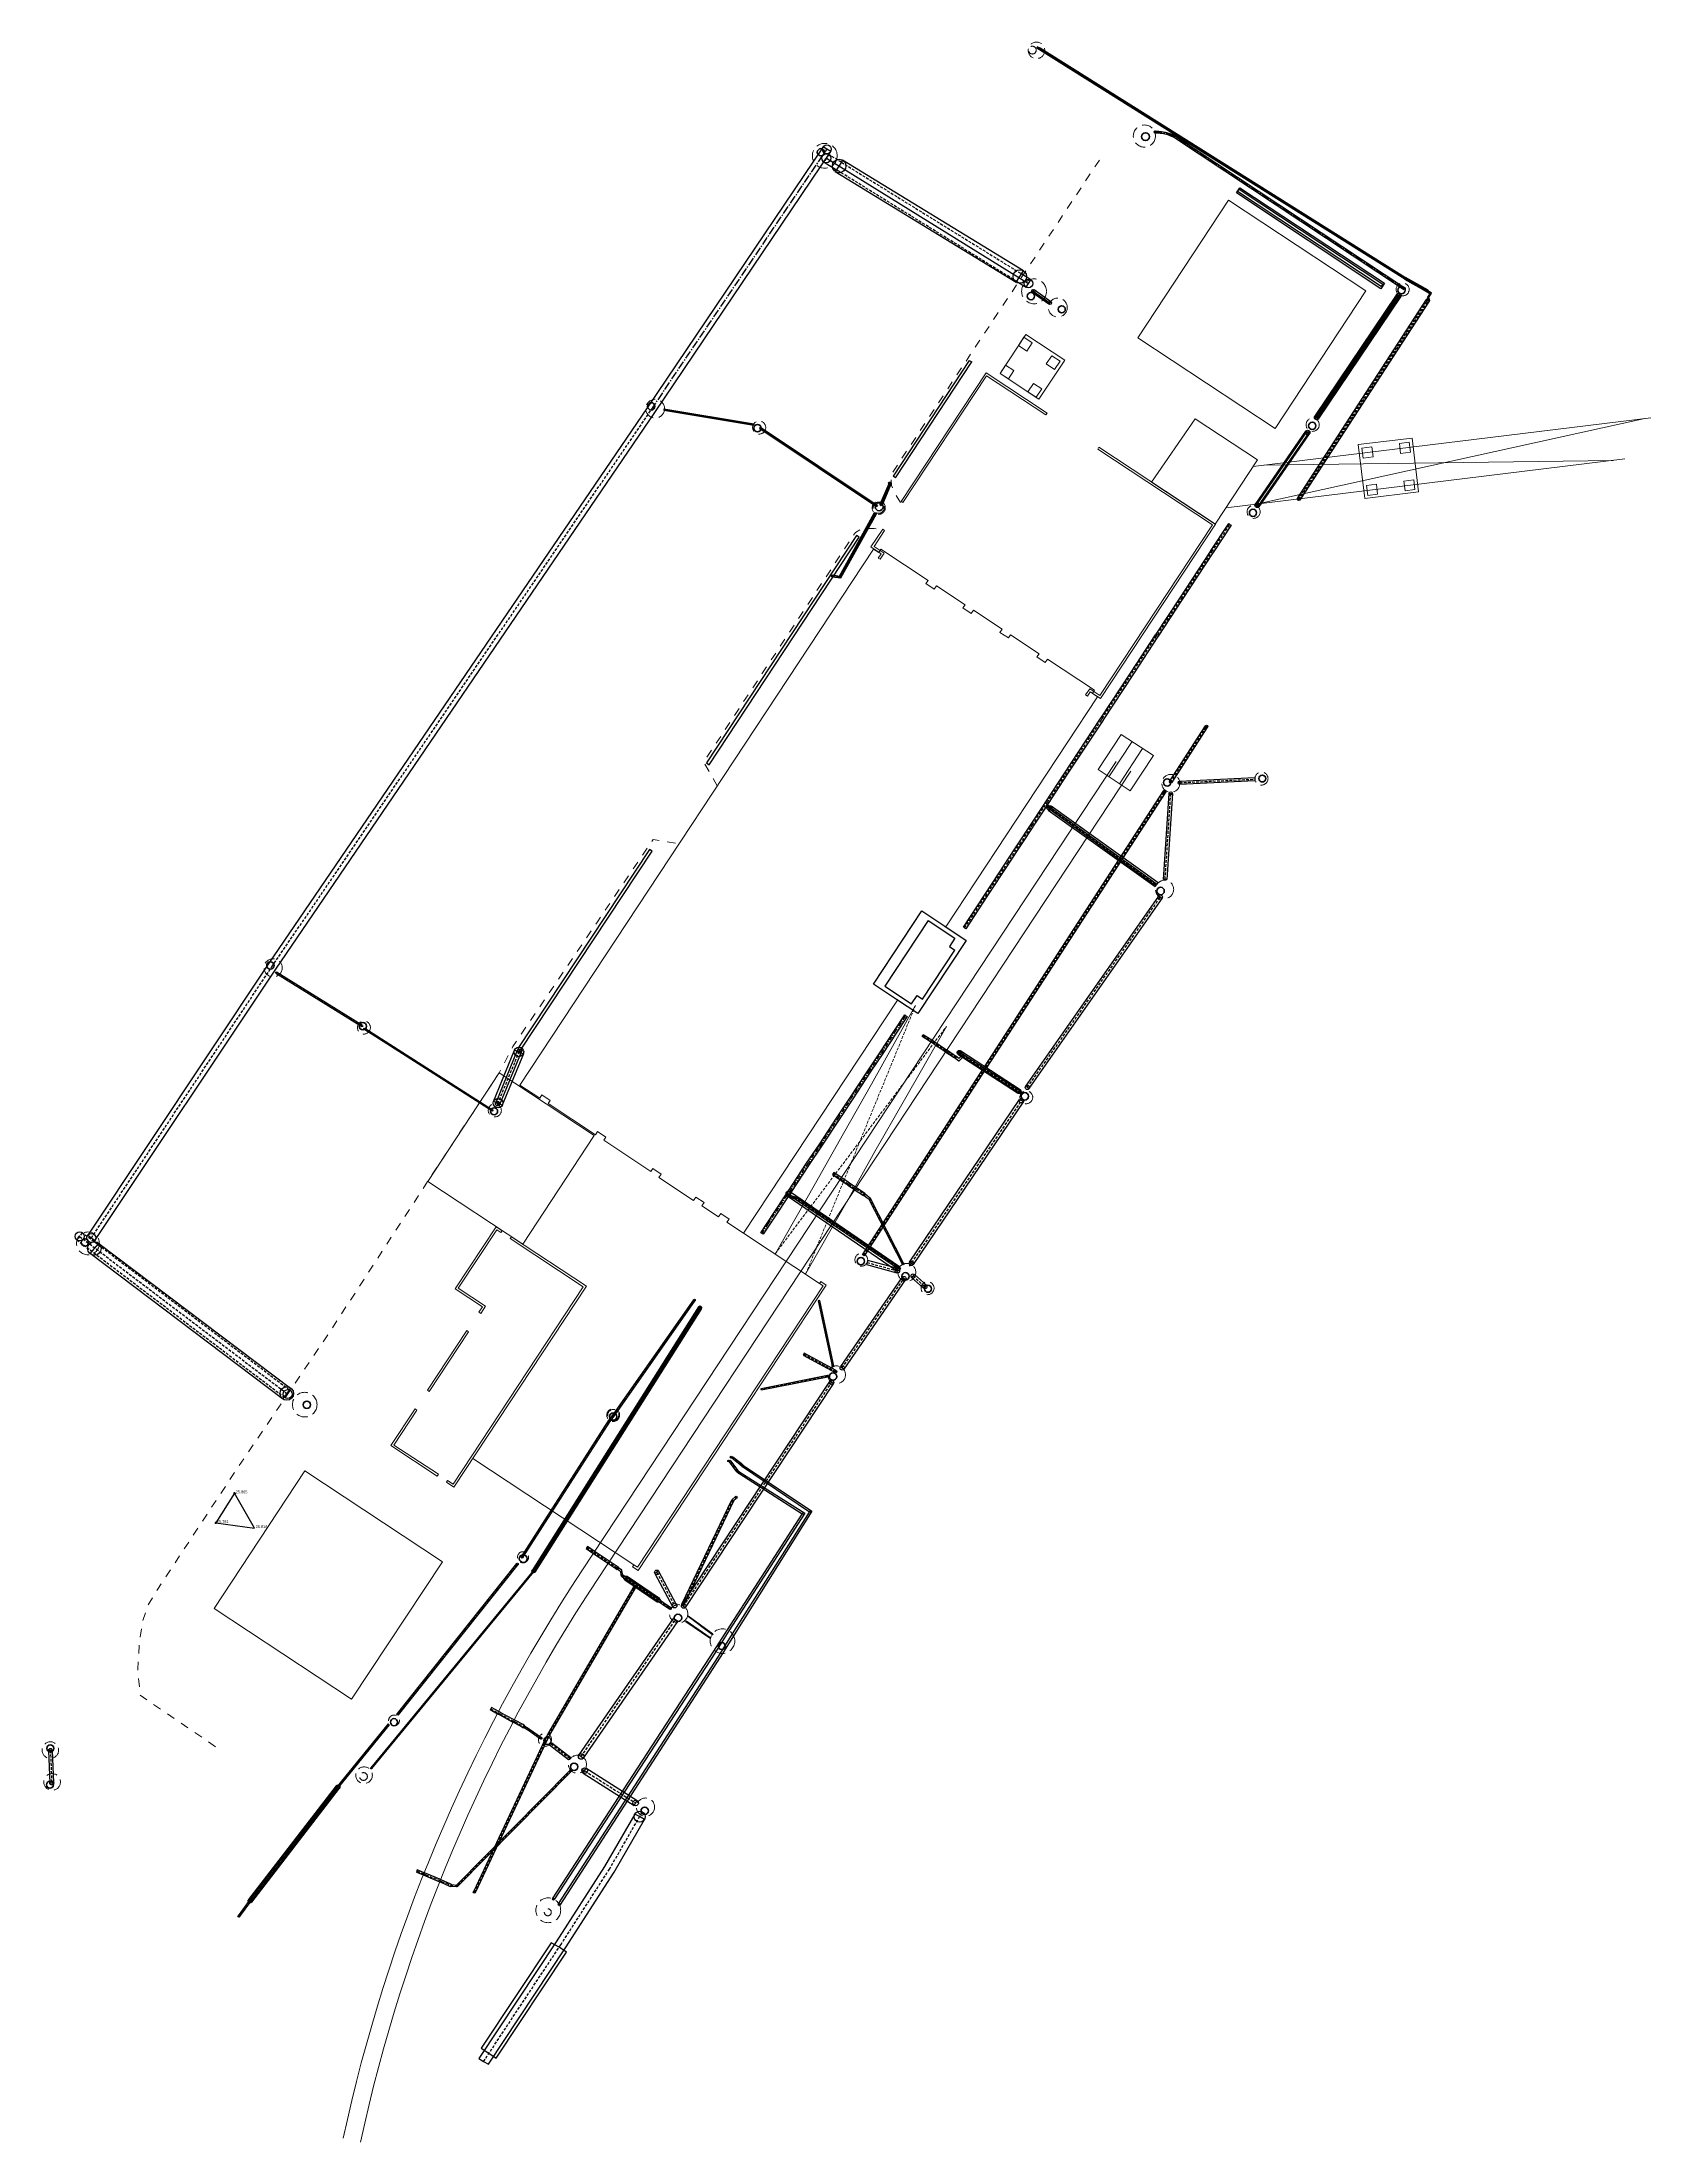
# Model space of a CAD drawing. Header units: millimetres. Extents: x 3214760 to 3224023, y 538957 to 542465.
# Drawn here: x 3221742.4 to 3221887.5, y 540889.1 to 541078.4 of the extents above; entities that cross this region are included whole.
import ezdxf

# ---------------------------------------------------------------- set-up
doc = ezdxf.new("R2010")
doc.units = ezdxf.units.MM
for name, pattern in [('CENTER2', [1.125, 0.75, -0.125, 0.125, -0.125]), ('DASHED2', [0.375, 0.25, -0.125]), ('g5_01_5x1_5', [1.5, 0.75, -0.75]), ('g5_02x1', [1.5, 1, -0.5]), ('HIDDEN', [0.375, 0.25, -0.125]), ('штриховая2', [0.375, 0.25, -0.125])]:
    doc.linetypes.add(name, pattern=pattern)
for name, color, linetype in [('03_Здания и строения', 7, 'Continuous'), ('06_Инженерно-технические сооружения', 7, 'Continuous'), ('08_Поребрики', 7, 'Continuous'), ('09_Путевое хозяйство', 7, 'Continuous'), ('17а_Канализация ливневая', 7, 'Continuous'), ('31_Водопровод_Схемы', 7, 'Continuous'), ('61_Отметки высоты поверхности', 7, 'Continuous'), ('_ВХП', 7, 'Continuous'), ('_ВХП_колодцы', 7, 'Continuous'), ('_ПЛК габарит', 7, 'Continuous'), ('_ПЛК крышка колодец', 7, 'Continuous'), ('ПЛК', 7, 'Continuous'), ('Фундамент', 7, 'Continuous')]:
    doc.layers.add(name, color=color, linetype=linetype)
doc.styles.add('STD', font='txt')

# ---------------------------------------------------------------- blocks, each defined once
blk = doc.blocks.new('CROSS')
at = {"color": 0}
for p, q in [((-50, 0), (50, 0)), ((0, -50), (0, 50))]:
    blk.add_line(p, q, dxfattribs=at)

msp = doc.modelspace()

# ---------------------------------------------------------------- linework, layer by layer
at = {"layer": '03_Здания и строения', "color": 2, "linetype": 'Continuous', "lineweight": 20, "flags": 128}
for points in [[(3221861.75, 541055.96), (3221853.57, 541043.56), (3221841.18, 541051.74), (3221849.36, 541064.14), (3221861.75, 541055.96)], [(3221861.75, 541055.96), (3221853.57, 541043.56), (3221841.18, 541051.74), (3221849.36, 541064.14), (3221861.75, 541055.96)], [(3221827.55, 541048.3), (3221820.01, 541036.87), (3221819.84, 541036.98), (3221827.5, 541048.58), (3221833, 541044.95), (3221832.89, 541044.78), (3221827.55, 541048.3)], [(3221827.55, 541048.3), (3221820.01, 541036.87), (3221819.84, 541036.98), (3221827.5, 541048.58), (3221833, 541044.95), (3221832.89, 541044.78), (3221827.55, 541048.3)], [(3221847.92, 541034.86), (3221837.57, 541041.69), (3221837.68, 541041.86), (3221848.19, 541034.92), (3221837.82, 541019.2), (3221836.9, 541019.81), (3221836.64, 541019.42), (3221836.48, 541019.53), (3221836.85, 541020.09), (3221837.76, 541019.48), (3221847.92, 541034.86)], [(3221847.92, 541034.86), (3221837.57, 541041.69), (3221837.68, 541041.86), (3221848.19, 541034.92), (3221837.82, 541019.2), (3221836.9, 541019.81), (3221836.64, 541019.42), (3221836.48, 541019.53), (3221836.85, 541020.09), (3221837.76, 541019.48), (3221847.92, 541034.86)], [(3221818.19, 541034.48), (3221817.12, 541032.87), (3221818.04, 541032.26), (3221817.78, 541031.87), (3221817.95, 541031.76), (3221818.32, 541032.32), (3221817.4, 541032.92), (3221818.35, 541034.37), (3221818.19, 541034.48)], [(3221818.19, 541034.48), (3221817.12, 541032.87), (3221818.04, 541032.26), (3221817.78, 541031.87), (3221817.95, 541031.76), (3221818.32, 541032.32), (3221817.4, 541032.92), (3221818.35, 541034.37), (3221818.19, 541034.48)], [(3221819.52, 540992.02), (3221805.64, 540970.99), (3221805.64, 540970.99), (3221804.13, 540971.98), (3221804.33, 540972.27), (3221803.57, 540972.77), (3221803.38, 540972.48), (3221801.88, 540973.47), (3221802.07, 540973.76), (3221801.32, 540974.26), (3221801.13, 540973.96), (3221798, 540976.03), (3221798.19, 540976.32), (3221797.44, 540976.82), (3221797.28, 540976.57), (3221793.02, 540979.38), (3221793.21, 540979.67), (3221792.46, 540980.17), (3221792.27, 540979.87), (3221788.01, 540982.68), (3221788.2, 540982.97), (3221787.45, 540983.47), (3221787.26, 540983.18), (3221785.47, 540984.36), (3221817.36, 541032.68), (3221817.82, 541032.38), (3221818.01, 541032.67), (3221822.27, 541029.86), (3221822.08, 541029.57), (3221822.83, 541029.08), (3221823.02, 541029.37), (3221825.61, 541027.66), (3221825.42, 541027.37), (3221826.17, 541026.87), (3221826.36, 541027.17), (3221828.95, 541025.46), (3221828.75, 541025.17), (3221829.51, 541024.67), (3221829.7, 541024.96), (3221832.29, 541023.25), (3221832.09, 541022.96), (3221832.84, 541022.47), (3221833.04, 541022.76), (3221837.29, 541019.95), (3221837.1, 541019.66), (3221837.56, 541019.35), (3221823.87, 540998.61)], [(3221778.83, 540948.54), (3221779.5, 540948.1), (3221791.46, 540966.21), (3221784.7, 540970.67), (3221784.59, 540970.51), (3221791.18, 540966.15), (3221779.45, 540948.38), (3221778.94, 540948.71), (3221778.83, 540948.54)], [(3221783.86, 540971.22), (3221783.32, 540971.58), (3221779.63, 540965.99), (3221782.09, 540964.36), (3221781.77, 540963.88), (3221781.94, 540963.77), (3221782.37, 540964.42), (3221779.91, 540966.05), (3221783.38, 540971.3), (3221783.75, 540971.06), (3221783.86, 540971.22)], [(3221812.48, 540966.47), (3221805.64, 540970.99)], [(3221796.07, 540940.88), (3221796.07, 540940.88), (3221795.73, 540941.1), (3221795.62, 540940.93), (3221796.12, 540940.6), (3221813.09, 540966.31), (3221812.59, 540966.64), (3221812.48, 540966.47), (3221812.81, 540966.25), (3221796.07, 540940.88)], [(3221780.67, 540962.21), (3221777.12, 540956.83), (3221777.28, 540956.72), (3221780.84, 540962.1), (3221780.67, 540962.21)], [(3221778, 540949.09), (3221778.11, 540949.26), (3221774.1, 540951.9), (3221776.18, 540955.05), (3221776.01, 540955.16), (3221773.83, 540951.85), (3221778, 540949.09)], [(3221757.9, 540937.17), (3221766.08, 540949.56), (3221778.47, 540941.38), (3221770.29, 540928.99), (3221757.9, 540937.17)], [(3221795.73, 540941.1), (3221781.21, 540950.69)]]:
    msp.add_lwpolyline(points, dxfattribs=at)
at = {"layer": '03_Здания и строения', "color": 7, "linetype": 'Continuous', "lineweight": 20, "flags": 128}
msp.add_lwpolyline([(3221846.37, 541044.44), (3221842.42, 541038.73), (3221848.17, 541034.94), (3221851.99, 541040.74)], close=True, dxfattribs=at)
at = {"layer": '03_Здания и строения', "color": 2, "elevation": 31.1, "flags": 128}
for points in [[(3221823.79, 540998.67), (3221825.71, 540997.4), (3221821.35, 540990.81), (3221819.43, 540992.08), (3221817.35, 540993.45), (3221821.7, 541000.05), (3221823.79, 540998.67)], [(3221822.28, 540999.18), (3221818.37, 540993.26), (3221820.78, 540991.67)], [(3221822.28, 540999.18), (3221824.69, 540997.59)], [(3221820.78, 540991.67), (3221821.28, 540992.42), (3221821.78, 540992.09), (3221824.7, 540996.51)], [(3221824.69, 540997.59), (3221824.2, 540996.84), (3221824.7, 540996.51)]]:
    msp.add_lwpolyline(points, dxfattribs=at)
at = {"layer": '03_Здания и строения', "color": 2, "linetype": 'Continuous', "lineweight": 20, "flags": 128}
msp.add_lwpolyline([(3221783.59, 540985.45), (3221792.16, 540979.8), (3221785.73, 540970.01), (3221777.16, 540975.66)], close=True, dxfattribs=at)
at = {"layer": '06_Инженерно-технические сооружения', "color": 7, "linetype": 'Continuous', "lineweight": 20, "flags": 128}
for points, elevation in [([(3221851.58, 541040.12), (3221887.46, 541044.52)], 44.69), ([(3221852.01, 541036.75), (3221886.92, 541044.45)], -28.35), ([(3221849.14, 541036.39), (3221885.11, 541040.81)], 44.66), ([(3221884.06, 541040.68), (3221852.54, 541040.24)], -28.35), ([(3221808.51, 540969.18), (3221812.13, 540975.52), (3221814.65, 540979.98), (3221817.17, 540984.44), (3221821.12, 540991.51)], 41.8), ([(3221811.26, 540967.37), (3221814.98, 540973.9), (3221817.48, 540978.36), (3221820.02, 540982.82), (3221823.94, 540989.65)], 41.8)]:
    msp.add_lwpolyline(points, dxfattribs=dict(at, elevation=elevation))
for points, elevation in [([(3221865.92, 541042.69), (3221861.05, 541042.1), (3221861.65, 541037.23), (3221866.51, 541037.83)], 25.2), ([(3221862.29, 541041.9), (3221862.4, 541041), (3221861.5, 541040.89), (3221861.4, 541041.79)], 27.8), ([(3221865.66, 541042.31), (3221865.77, 541041.41), (3221864.88, 541041.31), (3221864.77, 541042.2)], 27.8), ([(3221862.7, 541038.52), (3221862.81, 541037.63), (3221861.92, 541037.52), (3221861.81, 541038.41)], 27.8), ([(3221866.08, 541038.93), (3221866.18, 541038.04), (3221865.29, 541037.93), (3221865.18, 541038.82)], 27.8)]:
    msp.add_lwpolyline(points, close=True, dxfattribs=dict(at, elevation=elevation))
at = {"layer": '06_Инженерно-технические сооружения', "color": 7, "linetype": 'HIDDEN', "lineweight": 20, "elevation": 41.8, "flags": 128}
msp.add_lwpolyline([(3221821.14, 540991.54), (3221811.26, 540967.37)], dxfattribs=at)
at = {"layer": '06_Инженерно-технические сооружения', "color": 7, "linetype": 'HIDDEN', "lineweight": 20, "flags": 128}
msp.add_lwpolyline([(3221808.51, 540969.18), (3221823.94, 540989.65)], dxfattribs=at)
at = {"layer": '08_Поребрики', "color": 8, "linetype": 'g5_01_5x1_5', "lineweight": 20, "flags": 128}
for points in [[(3221819.79, 541036.89), (3221819.32, 541037.61), (3221818.98, 541038.41), (3221818.9, 541039.33), (3221825.85, 541049.87), (3221838.13, 541068.37)], [(3221803.26, 541011.33), (3221802.04, 541013.48), (3221815.72, 541034.19), (3221816.24, 541034.48), (3221816.72, 541034.53), (3221817.41, 541034.53), (3221818.11, 541034.39)], [(3221758.01, 540924.7), (3221751.21, 540929.33), (3221751.01, 540931.7), (3221751.14, 540934.03), (3221751.45, 540936.05), (3221751.91, 540937.46), (3221752.77, 540938.86), (3221760.14, 540950.04), (3221767.96, 540961.55), (3221777.14, 540975.66), (3221783.59, 540985.45), (3221784.84, 540987.83), (3221788, 540992.49), (3221792.45, 540999.07), (3221797.49, 541006.51), (3221799.79, 541006.1)]]:
    msp.add_lwpolyline(points, dxfattribs=at)
at = {"layer": '08_Поребрики', "color": 8, "linetype": 'Continuous', "lineweight": 20, "flags": 128}
for points in [[(3221839.69, 541015.97), (3221837.6, 541012.8), (3221840.5, 541010.88), (3221842.59, 541014.06), (3221839.69, 541015.97)], [(3221838.58, 541012.15), (3221840.67, 541015.32)], [(3221839.52, 541011.53), (3221841.61, 541014.71)]]:
    msp.add_lwpolyline(points, dxfattribs=at)
at = {"layer": '09_Путевое хозяйство', "color": 8, "linetype": 'Continuous', "lineweight": 20, "flags": 128}
for points in [[(3221839.23, 541013.54), (3221791.06, 540940.55)], [(3221839.23, 541013.54), (3221791.06, 540940.55)], [(3221840.57, 541012.66), (3221792.39, 540939.67)], [(3221840.57, 541012.66), (3221792.39, 540939.67)]]:
    msp.add_lwpolyline(points, dxfattribs=at)
at = {"layer": '09_Путевое хозяйство', "color": 8, "linetype": 'Continuous', "lineweight": 20}
for centre, radius in [((3221916.91, 540857.48, -26.9), 150.8), ((3221916.91, 540857.48), 149.2)]:
    msp.add_arc(centre, radius, 146.5732, 167.7831, dxfattribs=at)
at = {"layer": '17а_Канализация ливневая', "color": 3, "elevation": 0}
msp.add_lwpolyline([(3221807.41, 540970.9), (3221807.3, 540970.97), (3221807.19, 540971.04), (3221808.38, 540972.85), (3221809.39, 540974.37), (3221809.68, 540974.81), (3221811.32, 540977.3), (3221812.44, 540978.98), (3221814.07, 540981.46), (3221815.21, 540983.17), (3221816.85, 540985.65), (3221817.97, 540987.35), (3221819.18, 540989.18), (3221820.18, 540990.69), (3221820.27, 540990.6), (3221820.38, 540990.54), (3221819.39, 540989.03), (3221818.18, 540987.2), (3221817.06, 540985.52), (3221815.42, 540983.02), (3221814.3, 540981.33), (3221812.65, 540978.84), (3221811.5, 540977.09), (3221809.9, 540974.67), (3221809.6, 540974.22), (3221808.59, 540972.72)], close=True, dxfattribs=at)
at = {"layer": '17а_Канализация ливневая', "color": 3, "linetype": 'CENTER2', "ltscale": 0.5, "elevation": 0}
msp.add_lwpolyline([(3221807.3, 540970.97), (3221807.85, 540971.84), (3221808.96, 540973.52), (3221809.46, 540974.28), (3221809.8, 540974.74), (3221811.42, 540977.22), (3221812.5, 540978.83), (3221812.56, 540978.92), (3221814.17, 540981.35), (3221815.29, 540983.04), (3221815.32, 540983.1), (3221816.94, 540985.55), (3221818.05, 540987.23), (3221818.09, 540987.26), (3221819.28, 540989.11), (3221820.27, 540990.6)], dxfattribs=at)
at = {"layer": '17а_Канализация ливневая', "color": 116, "true_color": 0x136734}
msp.add_circle((3221790.02, 540922.5, 24.07), 0.08, dxfattribs=at)
at = {"layer": '31_Водопровод_Схемы', "color": 4}
msp.add_circle((3221786.69, 540940.51), 0.063, dxfattribs=at)
at = {"layer": '_ВХП', "color": 4}
for points, elevation in [([(3221867.38, 541055.28), (3221867.65, 541055.71), (3221867.67, 541055.76), (3221867.63, 541055.79), (3221867.35, 541055.98), (3221865.33, 541057.13), (3221832.37, 541077.84), (3221832.12, 541077.96), (3221832.1, 541077.92), (3221832.08, 541077.87), (3221832.31, 541077.74), (3221865.27, 541057.04), (3221867.29, 541055.89), (3221867.52, 541055.73), (3221867.29, 541055.35), (3221867.34, 541055.31)], 25.33), ([(3221855.86, 541037.15), (3221867.48, 541055.03), (3221867.34, 541055.11), (3221867.2, 541055.2), (3221855.58, 541037.31), (3221855.71, 541037.22)], 25.4), ([(3221788.48, 540910.95), (3221788.41, 540910.99), (3221802.95, 540933.32), (3221804.18, 540935.24), (3221810.92, 540945.67), (3221805.2, 540949.32), (3221805.24, 540949.39), (3221805.29, 540949.45), (3221811.15, 540945.75), (3221804.31, 540935.15), (3221803.09, 540933.23), (3221788.54, 540910.91)], 24.35), ([(3221789.06, 540910.42), (3221789, 540910.47), (3221788.94, 540910.53), (3221803.37, 540932.82), (3221804.64, 540934.87), (3221811.58, 540945.85), (3221805.53, 540949.93), (3221805.57, 540949.99), (3221805.62, 540950.06), (3221811.79, 540945.92), (3221804.78, 540934.79), (3221803.52, 540932.78)], 24.39), ([(3221805.2, 540949.32), (3221805.02, 540949.48), (3221804.35, 540950.38), (3221804.23, 540950.4), (3221804.28, 540950.46), (3221804.31, 540950.54), (3221804.43, 540950.51), (3221804.46, 540950.47), (3221805.13, 540949.6), (3221805.3, 540949.44), (3221805.2, 540949.32)], 24.35), ([(3221805.53, 540949.93), (3221805.34, 540950.11), (3221804.57, 540950.71), (3221804.57, 540950.71), (3221804.48, 540950.73), (3221804.51, 540950.8), (3221804.55, 540950.87), (3221804.67, 540950.83), (3221805.42, 540950.25), (3221805.62, 540950.06)], 24.39)]:
    msp.add_lwpolyline(points, close=True, dxfattribs=dict(at, elevation=elevation))
at = {"layer": '_ВХП', "color": 4, "elevation": 24.92}
for points in [[(3221867.6, 541055.74), (3221867.36, 541055.91), (3221867.27, 541055.97), (3221865.35, 541057.07), (3221865.26, 541057.12), (3221832.34, 541077.79), (3221832.1, 541077.92), (3221832.11, 541077.94), (3221832.14, 541077.92)], [(3221801.83, 540964.22), (3221786.8, 540940.42), (3221786.59, 540940.6), (3221801.59, 540964.37), (3221801.83, 540964.22)]]:
    msp.add_lwpolyline(points, dxfattribs=at)
at = {"layer": '_ВХП', "color": 4}
msp.add_lwpolyline([(3221865.34, 541057.17), (3221865.29, 541057.1), (3221865.25, 541057.02), (3221867.27, 541055.87), (3221867.31, 541055.94), (3221867.36, 541056.02)], close=True, dxfattribs=at)
at = {"layer": '_ВХП', "color": 4, "linetype": 'DASHED2', "elevation": 25.33}
msp.add_lwpolyline([(3221855.73, 541037.15), (3221867.46, 541055.2), (3221867.41, 541055.23), (3221867.36, 541055.26), (3221855.63, 541037.2), (3221855.68, 541037.18)], close=True, dxfattribs=at)
at = {"layer": '_ВХП', "color": 4}
msp.add_lwpolyline([(3221786.65, 540940.55), (3221772.02, 540922.8), (3221772.07, 540922.76), (3221772.11, 540922.72), (3221786.73, 540940.46), (3221801.76, 540964.26), (3221801.71, 540964.3), (3221801.66, 540964.33), (3221786.65, 540940.55)], dxfattribs=at)
at = {"layer": '_ВХП', "color": 4, "linetype": 'штриховая2'}
for points, elevation in [([(3221805.24, 540949.39), (3221805.07, 540949.54), (3221804.38, 540950.45), (3221804.28, 540950.46)], 24.35), ([(3221805.57, 540949.99), (3221805.39, 540950.17), (3221804.64, 540950.76), (3221804.51, 540950.8)], 24.39)]:
    msp.add_lwpolyline(points, dxfattribs=dict(at, elevation=elevation))
at = {"layer": '_ВХП', "color": 4}
for centre, radius in [((3221832.34, 541077.79, 24.8), 0.055), ((3221865.29, 541057.1), 0.084), ((3221867.34, 541055.11, 24.92), 0.163), ((3221867.31, 541055.94, 24.77), 0.084), ((3221867.41, 541055.23, 24.86), 0.055), ((3221855.72, 541037.22, 25.4), 0.163), ((3221855.68, 541037.18, 25.33), 0.055), ((3221801.71, 540964.3, 25), 0.137), ((3221801.71, 540964.3, 24.92), 0.063), ((3221804.28, 540950.46, 27.82), 0.08), ((3221804.38, 540950.45, 25.85), 0.08), ((3221804.51, 540950.8, 27.91), 0.08), ((3221804.64, 540950.76, 25.76), 0.08), ((3221805.07, 540949.54, 25.84), 0.08), ((3221805.24, 540949.39, 24.4), 0.08), ((3221805.39, 540950.17, 25.77), 0.08), ((3221805.57, 540949.99, 24.4), 0.08), ((3221811.04, 540945.72, 24.38), 0.08), ((3221811.68, 540945.89, 24.39), 0.08), ((3221786.69, 540940.51, 24.9), 0.137), ((3221772.07, 540922.76, 24.24), 0.063), ((3221788.48, 540910.95, 24.35), 0.08), ((3221789, 540910.47, 24.39), 0.08)]:
    msp.add_circle(centre, radius, dxfattribs=at)
at = {"layer": '_ВХП_колодцы', "color": 140, "linetype": 'g5_02x1', "lineweight": 20}
for centre, radius in [((3221832.05, 541077.65, 24.16), 0.75), ((3221831.68, 541077.67, 27.11), 0.35), ((3221771.41, 540922.13, 26.73), 0.75), ((3221771.36, 540922.01, 26.83), 0.35), ((3221788.02, 540909.95, 26.38), 1.12), ((3221787.98, 540909.77, 26.77), 0.315)]:
    msp.add_circle(centre, radius, dxfattribs=at)
at = {"layer": '_ПЛК габарит', "color": 6, "linetype": 'g5_02x1', "lineweight": 20}
for centre, radius in [((3221841.78, 541069.92, 22.92), 1), ((3221812.96, 541068.14, 26.47), 1.12), ((3221831.83, 541055.92, 26.89), 1.12), ((3221833.97, 541054.46, 26.86), 0.851), ((3221865.07, 541056.09, 26.76), 0.585), ((3221797.66, 541045.34, 26.68), 0.846), ((3221807.04, 541043.64, 26.71), 0.593), ((3221856.95, 541043.89, 26.88), 0.593), ((3221817.82, 541036.41, 26.5), 0.597), ((3221817.82, 541036.41, 26.5), 0.5), ((3221851.63, 541036.04, 26.79), 0.588), ((3221844.16, 541011.56, 26.35), 0.808), ((3221852.34, 541011.99, 26.15), 0.587), ((3221843.6, 541002, 26.24), 0.82), ((3221763.21, 540994.93, 26.7), 0.82), ((3221771.4, 540989.54, 26.33), 0.586), ((3221831.13, 540983.25, 26.69), 0.578), ((3221783.2, 540982.07, 26.9), 0.591), ((3221746.51, 540970.08, 26.24), 1.03), ((3221816.25, 540968.6, 26.35), 0.577), ((3221820.36, 540967.47, 26), 0.808), ((3221822.23, 540966.04, 25.84), 0.586), ((3221814.02, 540958.23, 26.04), 0.798), ((3221766.06, 540955.54, 26.68), 1.11), ((3221793.88, 540954.6), 0.579), ((3221793.88, 540954.6), 0.5), ((3221785.74, 540941.78, 26.86), 0.5), ((3221799.78, 540936.68, 26.12), 0.827), ((3221803.73, 540934.22, 26.23), 1.11), ((3221774.11, 540927.06, 26.36), 0.488), ((3221743.12, 540924.39, 21.84), 0.75), ((3221787.73, 540925.32, 26.24), 0.591), ((3221790.65, 540923.11, 26.23), 0.816), ((3221743.28, 540921.52, 26.7), 0.75), ((3221796.79, 540919.25, 26.16), 0.826)]:
    msp.add_circle(centre, radius, dxfattribs=at)
at = {"layer": '_ПЛК крышка колодец', "color": 6, "linetype": 'Continuous', "lineweight": 40}
for centre, radius in [((3221812.61, 541068.46, 26.58), 0.33), ((3221841.88, 541069.87, 27.07), 0.35), ((3221831.55, 541055.48, 27.07), 0.33), ((3221864.96, 541056.03, 26.88), 0.334), ((3221834.33, 541054.3, 27.04), 0.317), ((3221797.31, 541045.55, 26.78), 0.331), ((3221806.89, 541043.58, 26.82), 0.336), ((3221856.92, 541043.8, 27.01), 0.33), ((3221817.86, 541036.49, 26.97), 0.35), ((3221851.57, 541035.95, 27), 0.327), ((3221843.83, 541011.64, 26.83), 0.335), ((3221852.41, 541011.99, 26.68), 0.309), ((3221843.24, 541001.85, 26.77), 0.336), ((3221762.96, 540995.14, 26.8), 0.329), ((3221771.3, 540989.66, 27.19), 0.336), ((3221831, 540983.34, 26.69), 0.335), ((3221783.14, 540981.99, 27.03), 0.315), ((3221746.24, 540970.16, 26.31), 0.331), ((3221816.21, 540968.48, 26.85), 0.337), ((3221820.23, 540967.11, 26.53), 0.333), ((3221822.26, 540965.99, 26.41), 0.319), ((3221813.7, 540958.07, 26.54), 0.332), ((3221766.25, 540955.53, 26.79), 0.33), ((3221793.87, 540954.46, 26.9), 0.333), ((3221785.76, 540941.66), 0.35), ((3221799.72, 540936.31, 26.63), 0.332), ((3221803.66, 540933.77, 26.59), 0.316), ((3221774.11, 540926.91, 26.83), 0.316), ((3221743.11, 540924.55, 26.74), 0.315), ((3221787.94, 540925.24, 26.81), 0.329), ((3221790.35, 540922.89, 26.73), 0.332), ((3221743.08, 540921.27, 26.7), 0.316), ((3221796.72, 540918.92, 26.65), 0.332)]:
    msp.add_circle(centre, radius, dxfattribs=at)
at = {"layer": 'ПЛК', "color": 6, "linetype": 'CENTER2'}
msp.add_line((3221797.29, 541045.22, 21.36), (3221813.15, 541068.73, 21.3), dxfattribs=at)
at = {"layer": 'ПЛК', "color": 6}
for p, q in [((3221831.76, 541055.95, 22.94), (3221833.26, 541054.88, 22.94)), ((3221864.71, 541055.54), (3221857.32, 541044.55, 24.66)), ((3221798.44, 541045.26, 24.23), (3221806.57, 541043.89, 24.23))]:
    msp.add_line(p, q, dxfattribs=at)
at = {"layer": 'ПЛК', "color": 3}
for p, q in [((3221825.99, 541049.7, 27.18), (3221819.11, 541039.26, 27.13)), ((3221819.32, 541039.12, 27.13), (3221826.21, 541049.56, 27.19)), ((3221825.99, 541049.7, 27.01), (3221826.21, 541049.56, 27.01)), ((3221819.32, 541039.12, 26.86), (3221819.11, 541039.26, 26.86))]:
    msp.add_line(p, q, dxfattribs=at)
at = {"layer": 'ПЛК', "color": 6, "linetype": 'DASHED2'}
for p, q in [((3221763.1, 540995.03, 21.32), (3221797.29, 541045.22, 21.36)), ((3221831.23, 540984.15, 24.45), (3221843.22, 541001.3, 24.45)), ((3221746.82, 540970.57, 21.3), (3221763.1, 540995.03, 21.32)), ((3221771.23, 540989.68, 24.12), (3221763.48, 540994.49, 24.12)), ((3221820.6, 540968.03, 24.2), (3221830.79, 540983.08, 26.69)), ((3221745.76, 540970.71, 21.26), (3221764.52, 540956.49, 21.26)), ((3221814.53, 540958.85, 24.1), (3221820.09, 540966.91, 24.1)), ((3221804.67, 540946.92, 24.36), (3221800.17, 540937.5, 24.36)), ((3221790.99, 540923.81, 23.03), (3221799.49, 540936.15, 23.09))]:
    msp.add_line(p, q, dxfattribs=at)
at = {"layer": 'ПЛК', "color": 6}
for points, elevation in [([(3221842.75, 541070.29), (3221842.75, 541070.39), (3221843.07, 541070.37), (3221843.32, 541070.34), (3221843.65, 541070.27), (3221843.98, 541070.18), (3221844.25, 541070.08), (3221844.5, 541069.96), (3221865.28, 541056.23), (3221865.21, 541056.16), (3221865.14, 541056.09), (3221844.41, 541069.82), (3221844.17, 541069.92), (3221843.9, 541070.02), (3221843.5, 541070.11), (3221843.2, 541070.15), (3221842.9, 541070.18), (3221842.74, 541070.19)], -0.01), ([(3221831.76, 541055.95), (3221831.84, 541056.08), (3221833.34, 541055), (3221833.26, 541054.88), (3221833.17, 541054.75), (3221831.67, 541055.83), (3221831.76, 541055.95)], 22.94), ([(3221817.65, 541036.57), (3221807.13, 541043.58)], 24.57), ([(3221818.71, 541038.61), (3221818.8, 541038.63), (3221818.9, 541038.67), (3221818.94, 541038.59), (3221818.13, 541036.65), (3221818.04, 541036.69), (3221817.94, 541036.72), (3221818.76, 541038.58), (3221818.71, 541038.61)], 26.99), ([(3221818.8, 541038.63), (3221818.85, 541038.62), (3221818.04, 541036.69)], 26.99), ([(3221817.49, 541035.88), (3221814.33, 541030.16), (3221813.65, 541030.26)], 26.06), ([(3221844.96, 541011.77), (3221851.74, 541012.09), (3221851.74, 541011.94), (3221851.74, 541011.79), (3221844.96, 541011.47), (3221844.96, 541011.62), (3221844.94, 541011.77)], 24.68), ([(3221843.04, 541001.4), (3221831.07, 540984.26), (3221831.23, 540984.15), (3221831.4, 540984.04), (3221843.38, 541001.18), (3221843.21, 541001.3), (3221843, 541001.45)], 24.45), ([(3221771.47, 540989.47), (3221783, 540982.12), (3221782.97, 540982.07), (3221782.94, 540982.03), (3221771.4, 540989.38), (3221771.43, 540989.43), (3221771.47, 540989.47)], 24.13), ([(3221830.34, 540983.64), (3221830.47, 540983.78), (3221830.59, 540983.92), (3221825.22, 540987.42), (3221825.08, 540987.29), (3221824.96, 540987.14), (3221830.34, 540983.64)], 24.9), ([(3221825.47, 540987.09), (3221825.14, 540987.34), (3221825.03, 540987.23), (3221825.39, 540986.96), (3221825.48, 540987.09)], 24.75), ([(3221810.33, 540974.27), (3221819.78, 540967.83), (3221819.73, 540967.75), (3221819.67, 540967.72), (3221810.22, 540974.1), (3221809.9, 540974.21), (3221809.69, 540974.33), (3221809.74, 540974.42), (3221809.79, 540974.5), (3221810, 540974.38), (3221810.31, 540974.28), (3221810.33, 540974.27)], 24.91), ([(3221816.94, 540974.08), (3221819.94, 540968.24), (3221820.02, 540968.24), (3221820.1, 540968.24), (3221817.09, 540974.13), (3221817.02, 540974.09), (3221816.94, 540974.08)], 24.77), ([(3221764.07, 540956.05), (3221746.7, 540969.16), (3221747.09, 540969.62), (3221747.5, 540970.08), (3221764.79, 540957.04), (3221764.44, 540956.54), (3221764.07, 540956.05)], 21.26), ([(3221811, 540960.01), (3221813.9, 540958.43), (3221813.99, 540958.61), (3221811.1, 540960.19), (3221811, 540960.01)], 24.41), ([(3221813.57, 540957.53), (3221813.39, 540957.62), (3221800.06, 540937.49), (3221800.23, 540937.38), (3221800.39, 540937.26), (3221813.73, 540957.42), (3221813.57, 540957.53)], 24), ([(3221794.67, 540940.14), (3221794.62, 540940.07), (3221798.99, 540937.1), (3221799.04, 540937.16), (3221799.08, 540937.23), (3221794.71, 540940.2), (3221794.67, 540940.14)], 24.56), ([(3221795.74, 540939.15), (3221787.99, 540925.85), (3221787.48, 540924.82), (3221781.27, 540911.62), (3221781.36, 540911.58), (3221781.45, 540911.54), (3221787.66, 540924.73), (3221788.17, 540925.77), (3221795.91, 540939.05), (3221795.82, 540939.09), (3221795.74, 540939.15)], 25.19), ([(3221800.44, 540936), (3221800.44, 540936), (3221802.59, 540934.5), (3221802.6, 540934.51), (3221802.61, 540934.52), (3221800.46, 540936.02), (3221800.45, 540936.01), (3221800.44, 540936)], 23.86), ([(3221800.63, 540936.46), (3221800.63, 540936.46), (3221802.84, 540934.81), (3221802.85, 540934.82), (3221802.85, 540934.84), (3221800.65, 540936.48), (3221800.64, 540936.47), (3221800.63, 540936.46)], 23.85), ([(3221785.81, 540926.44), (3221785.85, 540926.5), (3221785.9, 540926.56), (3221786.21, 540926.36), (3221786.33, 540926.28), (3221787.42, 540925.52), (3221787.37, 540925.46), (3221787.32, 540925.39), (3221786.24, 540926.15), (3221786.13, 540926.22), (3221785.81, 540926.44)], 26.33), ([(3221779.31, 540912.26), (3221779.8, 540912.21), (3221779.79, 540912.13), (3221779.79, 540912.06), (3221779.3, 540912.1), (3221779.31, 540912.26)], 26.45)]:
    msp.add_lwpolyline(points, dxfattribs=dict(at, elevation=elevation))
for points, elevation in [([(3221763.44, 540994.81), (3221797.63, 541045.01), (3221813.5, 541068.53), (3221813.15, 541068.73), (3221812.82, 541068.96), (3221796.95, 541045.43), (3221762.77, 540995.26), (3221746.49, 540970.81), (3221746.82, 540970.57), (3221747.14, 540970.33)], 21.3), ([(3221864.53, 541055.66), (3221857.13, 541044.65), (3221857.32, 541044.55), (3221857.51, 541044.45), (3221864.89, 541055.42)], 24.98), ([(3221864.63, 541055.6), (3221857.23, 541044.6), (3221857.32, 541044.55), (3221857.41, 541044.5), (3221864.79, 541055.49), (3221864.71, 541055.54)], 24.98), ([(3221798.44, 541045.21), (3221806.56, 541043.84), (3221806.57, 541043.89), (3221806.58, 541043.95), (3221798.45, 541045.31), (3221798.44, 541045.26), (3221798.44, 541045.21)], 24.23), ([(3221817.69, 541036.62), (3221807.17, 541043.63), (3221807.13, 541043.58), (3221807.1, 541043.54), (3221817.62, 541036.53), (3221817.65, 541036.57), (3221817.69, 541036.62)], 24.57), ([(3221851.77, 541036.72), (3221851.95, 541036.6), (3221852.12, 541036.48), (3221856.67, 541043.07), (3221856.32, 541043.31), (3221851.79, 541036.75)], 25.1), ([(3221851.88, 541036.68), (3221856.42, 541043.24), (3221856.5, 541043.19), (3221856.58, 541043.13), (3221852.05, 541036.57), (3221851.96, 541036.63), (3221851.88, 541036.68)], 24.73), ([(3221817.4, 541035.92), (3221817.49, 541035.88), (3221817.58, 541035.83), (3221814.38, 541030.05), (3221813.62, 541030.16), (3221813.65, 541030.26), (3221813.68, 541030.36), (3221814.29, 541030.25)], 26.06), ([(3221825.68, 540998.45), (3221825.57, 540998.52), (3221825.46, 540998.59), (3221827.36, 541001.49), (3221829.31, 541004.45), (3221829.34, 541004.5), (3221830.41, 541006.12), (3221830.45, 541006.19), (3221832.61, 541009.47), (3221832.89, 541009.9), (3221834.54, 541012.41), (3221837.83, 541017.4), (3221837.85, 541017.43), (3221840.58, 541021.59), (3221842.78, 541024.94), (3221842.83, 541025.01), (3221845, 541028.3), (3221847.74, 541032.47), (3221847.74, 541032.49), (3221849.4, 541034.98), (3221849.49, 541034.91), (3221849.61, 541034.85), (3221847.97, 541032.37), (3221847.95, 541032.33), (3221845.2, 541028.15), (3221843.01, 541024.83), (3221843, 541024.8), (3221840.79, 541021.44), (3221838.06, 541017.29), (3221838.05, 541017.27), (3221834.77, 541012.29), (3221833.11, 541009.75), (3221832.83, 541009.33), (3221831.75, 541007.69), (3221831.72, 541007.65), (3221830.67, 541006.04), (3221830.62, 541005.97), (3221829.55, 541004.35), (3221829.52, 541004.31), (3221827.58, 541001.35)], 0.01), ([(3221844.13, 541011.67), (3221844.04, 541011.73), (3221847.3, 541016.74), (3221847.39, 541016.69), (3221847.48, 541016.64), (3221844.21, 541011.62), (3221844.13, 541011.67)], 25.34), ([(3221816.44, 540969.02), (3221816.35, 540969.06), (3221843.54, 541010.9), (3221843.63, 541010.84), (3221843.71, 541010.79), (3221816.52, 540968.97), (3221816.44, 540969.02)], 25.23), ([(3221843.5, 541002.9), (3221844.01, 541010.65), (3221844.16, 541010.65), (3221844.31, 541010.65), (3221843.8, 541002.9), (3221843.65, 541002.9), (3221843.5, 541002.9)], 24.58), ([(3221832.96, 541009.44), (3221833.02, 541009.52), (3221833.08, 541009.6), (3221833.25, 541009.48), (3221833.5, 541009.26), (3221842.85, 541002.53), (3221842.79, 541002.45), (3221842.73, 541002.38), (3221833.37, 541009.1), (3221833.12, 541009.32)], 26.39), ([(3221833.11, 541009.15), (3221842.76, 541002.25), (3221842.88, 541002.42), (3221843.02, 541002.59), (3221833.37, 541009.49), (3221833.22, 541009.34), (3221833.11, 541009.15)], 25.33), ([(3221771.26, 540989.73), (3221763.51, 540994.53), (3221763.48, 540994.49), (3221763.45, 540994.44), (3221771.2, 540989.64), (3221771.23, 540989.68), (3221771.26, 540989.73)], 24.12), ([(3221821.73, 540988.73), (3221821.79, 540988.82), (3221821.84, 540988.92), (3221822.6, 540988.43), (3221822.76, 540988.33), (3221823.26, 540987.99), (3221823.37, 540987.92), (3221823.85, 540987.6), (3221824.01, 540987.49), (3221824.75, 540987), (3221824.72, 540986.93), (3221824.67, 540986.84), (3221824.62, 540986.82), (3221823.88, 540987.3), (3221823.73, 540987.41), (3221823.24, 540987.74), (3221823.13, 540987.81), (3221822.63, 540988.15), (3221822.48, 540988.24)], 26.87), ([(3221783.09, 540982.88), (3221784.99, 540987.5), (3221785.38, 540987.34), (3221785.78, 540987.18), (3221783.87, 540982.54), (3221783.49, 540982.73)], 25.41), ([(3221783.46, 540982.68), (3221783.65, 540982.6), (3221785.61, 540987.34), (3221785.43, 540987.42), (3221785.23, 540987.47), (3221783.28, 540982.75)], 25.24), ([(3221824.69, 540986.82), (3221825.06, 540986.53), (3221825.06, 540986.54), (3221825.07, 540986.55), (3221825.49, 540986.97), (3221825.43, 540987.03), (3221825.37, 540987.08), (3221825.05, 540986.75), (3221824.79, 540986.95), (3221824.74, 540986.89), (3221824.69, 540986.82)], 26.41), ([(3221820.61, 540968.39), (3221830.52, 540983.06), (3221830.87, 540982.87), (3221820.94, 540968.17)], 24.2), ([(3221813.77, 540976.47), (3221813.71, 540976.39), (3221813.65, 540976.3), (3221814.3, 540975.84), (3221814.46, 540975.73), (3221814.95, 540975.41), (3221815.05, 540975.33), (3221815.55, 540975), (3221815.71, 540974.89), (3221816.45, 540974.41), (3221816.51, 540974.45), (3221816.57, 540974.54), (3221816.57, 540974.59), (3221815.83, 540975.08), (3221815.67, 540975.18), (3221815.18, 540975.52), (3221815.08, 540975.59), (3221814.58, 540975.92), (3221814.42, 540976.03)], 26.87), ([(3221819.54, 540967.82), (3221819.7, 540967.96), (3221809.79, 540974.76), (3221809.68, 540974.58), (3221809.55, 540974.4), (3221819.42, 540967.64)], 24.86), ([(3221816.47, 540974.42), (3221816.69, 540974.25), (3221816.95, 540974.06), (3221817.02, 540974.09), (3221817.09, 540974.13), (3221816.79, 540974.38), (3221816.57, 540974.55), (3221816.52, 540974.49)], 26.37), ([(3221816.72, 540968.17), (3221819.45, 540967.42), (3221819.5, 540967.61), (3221819.55, 540967.81), (3221816.85, 540968.54), (3221816.78, 540968.35), (3221816.72, 540968.17)], 25.03), ([(3221814.37, 540958.97), (3221814.53, 540958.85), (3221814.7, 540958.74), (3221820.28, 540966.83), (3221820.08, 540966.91), (3221819.92, 540967), (3221814.37, 540958.97)], 24.1), ([(3221801.27, 540964.93), (3221801.2, 540964.97), (3221801.13, 540965), (3221793.91, 540954.72), (3221793.42, 540954.07), (3221785.59, 540941.81), (3221785.67, 540941.78), (3221785.74, 540941.75), (3221793.56, 540954), (3221794.04, 540954.63)], 25.55), ([(3221813.69, 540959.04), (3221813.77, 540959.04), (3221812.52, 540964.93), (3221812.36, 540964.9), (3221813.61, 540959.04)], 24.87), ([(3221813.22, 540958.11), (3221813.22, 540958.03), (3221807.24, 540956.83), (3221807.22, 540956.91), (3221807.22, 540956.99), (3221813.21, 540958.19)], 24.82), ([(3221804.77, 540946.89), (3221800.26, 540937.45), (3221800.17, 540937.5), (3221800.07, 540937.54), (3221804.58, 540946.95), (3221804.9, 540947.27), (3221804.97, 540947.2), (3221805.05, 540947.14), (3221804.77, 540946.89)], 24.36), ([(3221791.56, 540942.75), (3221791.51, 540942.65), (3221791.43, 540942.57), (3221792.04, 540942.15), (3221792.23, 540942.03), (3221793.3, 540941.3), (3221793.49, 540941.19), (3221794.11, 540940.76), (3221794.22, 540940.68), (3221794.36, 540940.85), (3221794.23, 540940.95), (3221793.61, 540941.37), (3221793.43, 540941.49), (3221792.35, 540942.22), (3221792.17, 540942.34)], 26.88), ([(3221785.3, 540941.12), (3221785.24, 540941.16), (3221785.17, 540941.21), (3221774.4, 540927.68), (3221774.46, 540927.63), (3221774.53, 540927.58)], 25.38), ([(3221794.27, 540940.71), (3221794.54, 540940.52), (3221794.58, 540940.14), (3221794.67, 540940.14), (3221794.74, 540940.14), (3221794.67, 540940.58), (3221794.67, 540940.62), (3221794.35, 540940.84), (3221794.31, 540940.77)], 26.37), ([(3221794.92, 540939.74), (3221797.84, 540937.75), (3221797.95, 540937.91), (3221798.05, 540938.06), (3221795.13, 540940.05), (3221795.02, 540939.9)], 24.39), ([(3221797.81, 540940.42), (3221797.64, 540940.31), (3221799.23, 540937.33), (3221799.41, 540937.42), (3221799.6, 540937.5), (3221797.97, 540940.56), (3221797.81, 540940.42)], 24.28), ([(3221799.49, 540936.15), (3221799.28, 540936.27), (3221790.79, 540923.96), (3221790.99, 540923.81), (3221791.19, 540923.66), (3221799.7, 540936)], 23.09), ([(3221768.98, 540921.11), (3221761.08, 540910.85), (3221760.05, 540909.45), (3221760.12, 540909.4), (3221760.18, 540909.35), (3221761.21, 540910.75), (3221769.11, 540921.02), (3221773.7, 540926.66), (3221773.64, 540926.71), (3221773.58, 540926.75)], 24.06), ([(3221782.89, 540928.24), (3221782.84, 540928.12), (3221782.78, 540928.04), (3221783.44, 540927.67), (3221783.64, 540927.57), (3221784.77, 540926.95), (3221784.97, 540926.85), (3221785.64, 540926.49), (3221785.79, 540926.39), (3221785.92, 540926.59), (3221785.75, 540926.69), (3221785.08, 540927.05), (3221784.88, 540927.15), (3221783.75, 540927.76), (3221783.55, 540927.87)], 26.86), ([(3221788.33, 540925.06), (3221790.06, 540923.73), (3221789.96, 540923.62), (3221789.86, 540923.51), (3221788.13, 540924.84), (3221788.22, 540924.96)], 24.3), ([(3221743.31, 540924.36), (3221743.13, 540924.36), (3221742.95, 540924.35), (3221743.07, 540921.42), (3221743.25, 540921.43), (3221743.43, 540921.43)], 22.29), ([(3221791.3, 540922.53), (3221791.18, 540922.31), (3221795.77, 540919.41), (3221795.9, 540919.62), (3221796.04, 540919.83), (3221791.42, 540922.75)], 23), ([(3221768.9, 540921.18), (3221760.99, 540910.92), (3221761.14, 540910.8), (3221761.29, 540910.69), (3221769.19, 540920.95), (3221769.05, 540921.07), (3221768.9, 540921.18)], 24.06), ([(3221790.08, 540922.45), (3221790.02, 540922.5), (3221789.96, 540922.55), (3221779.72, 540912.18), (3221779.79, 540912.14), (3221779.85, 540912.09)], 24.07), ([(3221782.62, 540896.06), (3221789.57, 540906.56), (3221793.96, 540913.39), (3221796.69, 540918.14), (3221796.26, 540918.39), (3221795.82, 540918.62), (3221793.1, 540913.91), (3221788.73, 540907.11), (3221781.77, 540896.59), (3221782.18, 540896.31)], 22.69), ([(3221776.21, 540913.6), (3221776.18, 540913.51), (3221776.14, 540913.39), (3221776.74, 540913.13), (3221776.94, 540913.06), (3221778.15, 540912.54), (3221778.32, 540912.47), (3221779.11, 540912.13), (3221779.25, 540912.09), (3221779.3, 540912.18), (3221779.31, 540912.28), (3221779.18, 540912.33), (3221778.41, 540912.67), (3221778.23, 540912.75), (3221777.02, 540913.25), (3221776.82, 540913.33)], 26.82), ([(3221781.97, 540897.51), (3221782.66, 540897.07), (3221783.33, 540896.6), (3221789.68, 540906.17), (3221789, 540906.63), (3221788.28, 540907.02)], 22.77)]:
    msp.add_lwpolyline(points, close=True, dxfattribs=dict(at, elevation=elevation))
at = {"layer": 'ПЛК', "color": 6, "linetype": 'CENTER2', "elevation": -0.01}
msp.add_lwpolyline([(3221865.21, 541056.16), (3221844.45, 541069.89), (3221844.45, 541069.89), (3221844.45, 541069.89)], dxfattribs=at)
at = {"layer": 'ПЛК', "color": 6, "linetype": 'DASHED2'}
for points in [[(3221814.45, 541067.56), (3221813.31, 541068.26), (3221813.1, 541067.92), (3221812.89, 541067.58)], [(3221830.27, 541056.81), (3221814, 541066.89)], [(3221814.45, 541067.56), (3221830.69, 541057.5)]]:
    msp.add_lwpolyline(points, dxfattribs=at)
at = {"layer": 'ПЛК', "color": 6}
for points in [[(3221812.89, 541067.58), (3221814, 541066.89)], [(3221813.1, 541067.92), (3221831.33, 541056.63)], [(3221814.25, 541067.23), (3221813.89, 541066.74), (3221830.23, 541056.74), (3221830.55, 541057.26), (3221830.87, 541057.78), (3221814.56, 541067.75), (3221814.25, 541067.23)], [(3221830.27, 541056.81), (3221831.12, 541056.29), (3221831.33, 541056.63), (3221831.54, 541056.97), (3221830.69, 541057.5)]]:
    msp.add_lwpolyline(points, dxfattribs=at)
at = {"layer": 'ПЛК', "color": 3, "linetype": 'ByBlock', "elevation": 26.9}
msp.add_lwpolyline([(3221850.18, 541064.92), (3221850.33, 541065.13), (3221863.27, 541056.56), (3221863.12, 541056.35)], close=True, dxfattribs=at)
at = {"layer": 'ПЛК', "color": 6, "linetype": 'DASHED2'}
for points, elevation in [([(3221825.57, 540998.52), (3221827.47, 541001.42), (3221829.42, 541004.36), (3221829.46, 541004.43), (3221830.48, 541005.98), (3221830.57, 541006.1), (3221831.58, 541007.64), (3221831.68, 541007.82), (3221832.7, 541009.37), (3221833.03, 541009.85), (3221834.66, 541012.35), (3221837.88, 541017.24), (3221837.98, 541017.41), (3221840.67, 541021.49), (3221842.81, 541024.77), (3221842.98, 541024.99), (3221845.12, 541028.24), (3221847.81, 541032.35), (3221847.87, 541032.44), (3221849.49, 541034.91)], 0.01), ([(3221844.13, 541011.67), (3221847.39, 541016.69)], 25.34), ([(3221844.96, 541011.62), (3221851.74, 541011.94)], 24.68), ([(3221816.44, 540969.02), (3221843.63, 541010.84)], 25.23), ([(3221843.65, 541002.9), (3221844.16, 541010.65)], 24.58), ([(3221833.02, 541009.52), (3221833.19, 541009.4), (3221833.43, 541009.18), (3221842.79, 541002.45), (3221842.87, 541002.39)], 26.39), ([(3221771.43, 540989.43), (3221782.97, 540982.07)], 24.13), ([(3221783.47, 540982.68), (3221785.43, 540987.42)], 25.24), ([(3221821.83, 540988.8), (3221822.51, 540988.35), (3221822.71, 540988.23), (3221823.78, 540987.51), (3221824, 540987.36), (3221824.26, 540987.18), (3221824.69, 540986.89)], 26.63), ([(3221825.08, 540987.29), (3221825.08, 540987.29), (3221830.47, 540983.78), (3221830.64, 540983.65), (3221830.64, 540983.65)], 25.05), ([(3221813.71, 540976.39), (3221814.29, 540975.97), (3221814.54, 540975.81), (3221814.98, 540975.52), (3221815.13, 540975.42), (3221815.57, 540975.1), (3221815.8, 540974.97), (3221816.13, 540974.76), (3221816.54, 540974.49)], 26.62), ([(3221819.73, 540967.75), (3221810.27, 540974.19), (3221809.95, 540974.29), (3221809.74, 540974.42)], 24.91), ([(3221820.02, 540968.24), (3221817.02, 540974.09)], 24.65), ([(3221745.52, 540970.39), (3221764.24, 540956.2), (3221764.52, 540956.49), (3221764.68, 540956.85), (3221746, 540971.03), (3221745.76, 540970.71), (3221745.53, 540970.38)], 21.26), ([(3221816.78, 540968.35), (3221819.5, 540967.61)], 25.03), ([(3221820.92, 540967.14), (3221821.99, 540966.17)], 24.62), ([(3221813.69, 540959.04), (3221812.44, 540964.91)], 24.82), ([(3221811.06, 540960.1), (3221813.95, 540958.52)], 24.41), ([(3221800.23, 540937.38), (3221813.57, 540957.53)], 23.24), ([(3221813.22, 540958.11), (3221807.22, 540956.91)], 24.82), ([(3221791.51, 540942.65), (3221794.29, 540940.77)], 26.63), ([(3221794.66, 540940.14), (3221799.04, 540937.16)], 24.72), ([(3221797.82, 540940.42), (3221799.41, 540937.42)], 24.28), ([(3221781.36, 540911.58), (3221787.57, 540924.78), (3221788.08, 540925.8), (3221795.82, 540939.09)], 25.19), ([(3221782.84, 540928.12), (3221783.46, 540927.78), (3221783.66, 540927.66), (3221784.83, 540927.03), (3221785.05, 540926.93), (3221785.39, 540926.74), (3221785.85, 540926.5)], 26.6), ([(3221785.85, 540926.5), (3221786.17, 540926.29), (3221786.28, 540926.22), (3221787.37, 540925.46)], 26.33), ([(3221789.96, 540923.62), (3221788.22, 540924.96)], 24.44), ([(3221743.13, 540924.36), (3221743.25, 540921.43)], 22.29), ([(3221791.03, 540922.7), (3221795.9, 540919.62)], 23), ([(3221790.07, 540922.56), (3221779.79, 540912.14)], 24.07), ([(3221782.18, 540896.31), (3221789.15, 540906.84), (3221793.54, 540913.66), (3221796.46, 540918.74)], 22.69), ([(3221776.2, 540913.49), (3221776.72, 540913.26), (3221776.98, 540913.15), (3221778.17, 540912.66), (3221778.4, 540912.55), (3221778.83, 540912.38), (3221779.3, 540912.18)], 26.57)]:
    msp.add_lwpolyline(points, dxfattribs=dict(at, elevation=elevation))
at = {"layer": 'ПЛК', "color": 3}
for points in [[(3221802.54, 541013.24), (3221816.06, 541033.75), (3221815.83, 541033.9), (3221802.3, 541013.4)], [(3221785.53, 540987.5), (3221797.39, 541005.45), (3221797.16, 541005.6), (3221785.29, 540987.66)]]:
    msp.add_lwpolyline(points, close=True, dxfattribs=at)
at = {"layer": 'ПЛК', "color": 6}
for points in [[(3221830.59, 540983.59), (3221830.64, 540983.65), (3221830.69, 540983.71), (3221825.47, 540987.09), (3221825.43, 540987.03), (3221825.39, 540986.96)], [(3221821.04, 540967.28), (3221820.92, 540967.14), (3221820.79, 540967.01), (3221821.87, 540966.04), (3221822.12, 540966.3), (3221821.04, 540967.28)]]:
    msp.add_lwpolyline(points, close=True, dxfattribs=at)
at = {"layer": 'ПЛК', "color": 6, "linetype": 'CENTER2', "ltscale": 0.5}
for points, elevation in [([(3221801.2, 540964.97), (3221793.97, 540954.68), (3221793.49, 540954.03), (3221785.67, 540941.78)], 25.55), ([(3221785.24, 540941.16), (3221774.46, 540927.63)], 24.24), ([(3221760.11, 540909.41), (3221761.14, 540910.8), (3221769.05, 540921.07), (3221773.64, 540926.71)], 24.06)]:
    msp.add_lwpolyline(points, dxfattribs=dict(at, elevation=elevation))
at = {"layer": 'ПЛК', "color": 6}
for centre, radius in [((3221842.75, 541070.29, 24), 0.1), ((3221813.15, 541068.73, 21.3), 0.398), ((3221813.1, 541067.92, 21.5), 0.4), ((3221814.25, 541067.23), 0.61), ((3221830.55, 541057.26, 21.27), 0.61), ((3221831.33, 541056.63, 21.54), 0.4), ((3221831.76, 541055.95, 22.94), 0.15), ((3221864.71, 541055.54, 24.98), 0.213), ((3221864.71, 541055.54), 0.1), ((3221865.21, 541056.16, 24.53), 0.1), ((3221833.26, 541054.88, 23.12), 0.15), ((3221857.32, 541044.55, 25.08), 0.213), ((3221857.32, 541044.55, 24.66), 0.1), ((3221807.13, 541043.58, 24.48), 0.055), ((3221856.5, 541043.19, 25.07), 0.213), ((3221856.5, 541043.19, 24.7), 0.1), ((3221818.81, 541038.63, 26.99), 0.1), ((3221818.85, 541038.62, 25.96), 0.1), ((3221817.65, 541036.57, 24.57), 0.055), ((3221818.04, 541036.69, 25.91), 0.1), ((3221851.96, 541036.63, 25.1), 0.213), ((3221851.96, 541036.63, 24.73), 0.1), ((3221817.49, 541035.88, 26.06), 0.1), ((3221813.65, 541030.26, 26.06), 0.1), ((3221814.33, 541030.16, 26.06), 0.1), ((3221847.39, 541016.69, 25.4), 0.1), ((3221844.13, 541011.67, 25.45), 0.1), ((3221844.96, 541011.62, 24.68), 0.15), ((3221843.63, 541010.84, 25.33), 0.1), ((3221844.16, 541010.65, 24.65), 0.15), ((3221833.02, 541009.52, 26.39), 0.1), ((3221833.22, 541009.34, 25.33), 0.213), ((3221843.21, 541001.3, 24.45), 0.2), ((3221763.48, 540994.49, 24.12), 0.055), ((3221771.23, 540989.68, 24.12), 0.055), ((3221771.43, 540989.43, 24.13), 0.055), ((3221785.38, 540987.34, 25.53), 0.426), ((3221785.43, 540987.42, 25.42), 0.2), ((3221825.08, 540987.29, 25.05), 0.189), ((3221825.08, 540987.29, 24.75), 0.08), ((3221825.43, 540987.03, 24.75), 0.08), ((3221824.74, 540986.89, 26.41), 0.08), ((3221830.46, 540983.78, 24.9), 0.189), ((3221830.64, 540983.65, 24.59), 0.08), ((3221831.23, 540984.15, 24.34), 0.2), ((3221782.97, 540982.07, 24.59), 0.055), ((3221783.49, 540982.73, 25.41), 0.426), ((3221783.46, 540982.68, 25.24), 0.2), ((3221830.69, 540982.95, 24.27), 0.2), ((3221809.68, 540974.58, 25.14), 0.213), ((3221809.74, 540974.42, 24.91), 0.1), ((3221816.52, 540974.49, 26.37), 0.08), ((3221745.76, 540970.71, 21.26), 0.4), ((3221746.82, 540970.57, 21.3), 0.398), ((3221747.09, 540969.62), 0.61), ((3221820.02, 540968.24, 24.65), 0.0797), ((3221820.77, 540968.28, 24.2), 0.2), ((3221819.5, 540967.61, 24.98), 0.2), ((3221819.54, 540967.82, 24.86), 0.213), ((3221820.09, 540966.9), 0.2), ((3221820.92, 540967.14), 0.182), ((3221821.99, 540966.17, 24.29), 0.182), ((3221801.2, 540964.97, 25.55), 0.08), ((3221813.69, 540959.04, 24.82), 0.08), ((3221813.95, 540958.52, 24.41), 0.0998), ((3221814.53, 540958.85, 24.1), 0.2), ((3221764.44, 540956.54, 21.26), 0.61), ((3221764.52, 540956.49, 21.23), 0.4), ((3221813.22, 540958.11, 24.82), 0.08), ((3221813.57, 540957.53, 24), 0.2), ((3221804.97, 540947.2, 26.57), 0.1), ((3221785.67, 540941.78, 25.26), 0.08), ((3221785.24, 540941.16, 25.38), 0.08), ((3221794.31, 540940.77, 26.37), 0.08), ((3221795.02, 540939.9, 24.39), 0.189), ((3221797.81, 540940.42, 24.28), 0.207), ((3221795.82, 540939.09, 25.19), 0.1), ((3221797.95, 540937.91, 24.05), 0.189), ((3221799.04, 540937.16, 24.06), 0.0784), ((3221799.41, 540937.42, 24.14), 0.207), ((3221800.23, 540937.38, 23.24), 0.2), ((3221800.17, 540937.5, 24.14), 0.1), ((3221800.45, 540936.01, 23.86), 0.0143), ((3221800.64, 540936.47, 23.83), 0.0143), ((3221802.6, 540934.51, 23.88), 0.0143), ((3221802.85, 540934.82, 23.85), 0.0143), ((3221774.46, 540927.63, 24.24), 0.08), ((3221785.85, 540926.5, 26.6), 0.08), ((3221743.13, 540924.36, 22.29), 0.182), ((3221787.37, 540925.46, 25.09), 0.08), ((3221790.99, 540923.81, 23.03), 0.25), ((3221791.3, 540922.53, 23), 0.25), ((3221743.25, 540921.43, 22.24), 0.182), ((3221769.05, 540921.07, 24.06), 0.189), ((3221795.9, 540919.62, 22.97), 0.25), ((3221796.26, 540918.39, 23.57), 0.5), ((3221779.31, 540912.18, 26.45), 0.08), ((3221779.79, 540912.14, 24.84), 0.08), ((3221781.36, 540911.58, 25.19), 0.1), ((3221781.36, 540911.58, 25.19), 0.1), ((3221760.12, 540909.4, 23.11), 0.08), ((3221761.14, 540910.8, 23.26), 0.189), ((3221761.14, 540910.8, 23.26), 0.08)]:
    msp.add_circle(centre, radius, dxfattribs=at)
at = {"layer": 'ПЛК', "color": 6, "linetype": 'CENTER2'}
msp.add_arc((3221842.73, 541066.37, -0.01), 3.92, 63.9688, 89.7175, dxfattribs=at)
at = {"layer": 'Фундамент', "linetype": 'ByBlock', "elevation": 26.68}
msp.add_lwpolyline([(3221850.09, 541064.79), (3221850.39, 541065.26), (3221863.42, 541056.65), (3221863.11, 541056.15)], close=True, dxfattribs=at)
at = {"layer": 'Фундамент', "lineweight": 20, "flags": 128}
for points, elevation in [([(3221834.59, 541049.71), (3221832.27, 541046.21), (3221828.77, 541048.52), (3221831.08, 541052.03)], 25.65), ([(3221831.67, 541051.28), (3221831.17, 541050.53), (3221830.42, 541051.03), (3221830.92, 541051.78)], 27.8), ([(3221834.17, 541049.63), (3221833.68, 541048.88), (3221832.92, 541049.37), (3221833.42, 541050.12)], 27.8), ([(3221830.01, 541048.78), (3221829.52, 541048.03), (3221828.77, 541048.52), (3221829.26, 541049.27)], 27.8), ([(3221832.52, 541047.12), (3221832.02, 541046.37), (3221831.27, 541046.87), (3221831.77, 541047.62)], 27.8)]:
    msp.add_lwpolyline(points, close=True, dxfattribs=dict(at, elevation=elevation))
at = {"layer": 'Фундамент', "linetype": 'ByBlock', "elevation": 25.8}
for points in [[(3221759.74, 540947.55), (3221758.04, 540944.88)], [(3221761.54, 540944.41), (3221759.74, 540947.55)], [(3221758.04, 540944.88), (3221761.54, 540944.41)]]:
    msp.add_lwpolyline(points, dxfattribs=at)

# ---------------------------------------------------------------- block references
at = {"layer": '61_Отметки высоты поверхности', "color": 2, "xscale": 0.002, "yscale": 0.002, "zscale": 0.002}
for p in [(3221759.74, 540947.55, 25.8), (3221758.04, 540944.88, 25.76)]:
    msp.add_blockref('CROSS', p, dxfattribs=at)

# ---------------------------------------------------------------- texts
at = {"layer": '61_Отметки высоты поверхности', "color": 3, "style": 'STD'}
for s, p in [(' 25.805', (3221759.74, 540947.55, 25.8)), (' 25.761', (3221758.04, 540944.88, 25.76)), (' 25.816', (3221761.54, 540944.41, 25.82))]:
    msp.add_text(s, height=0.25, dxfattribs=at).set_placement(p)

doc.saveas('drawing.dxf')
